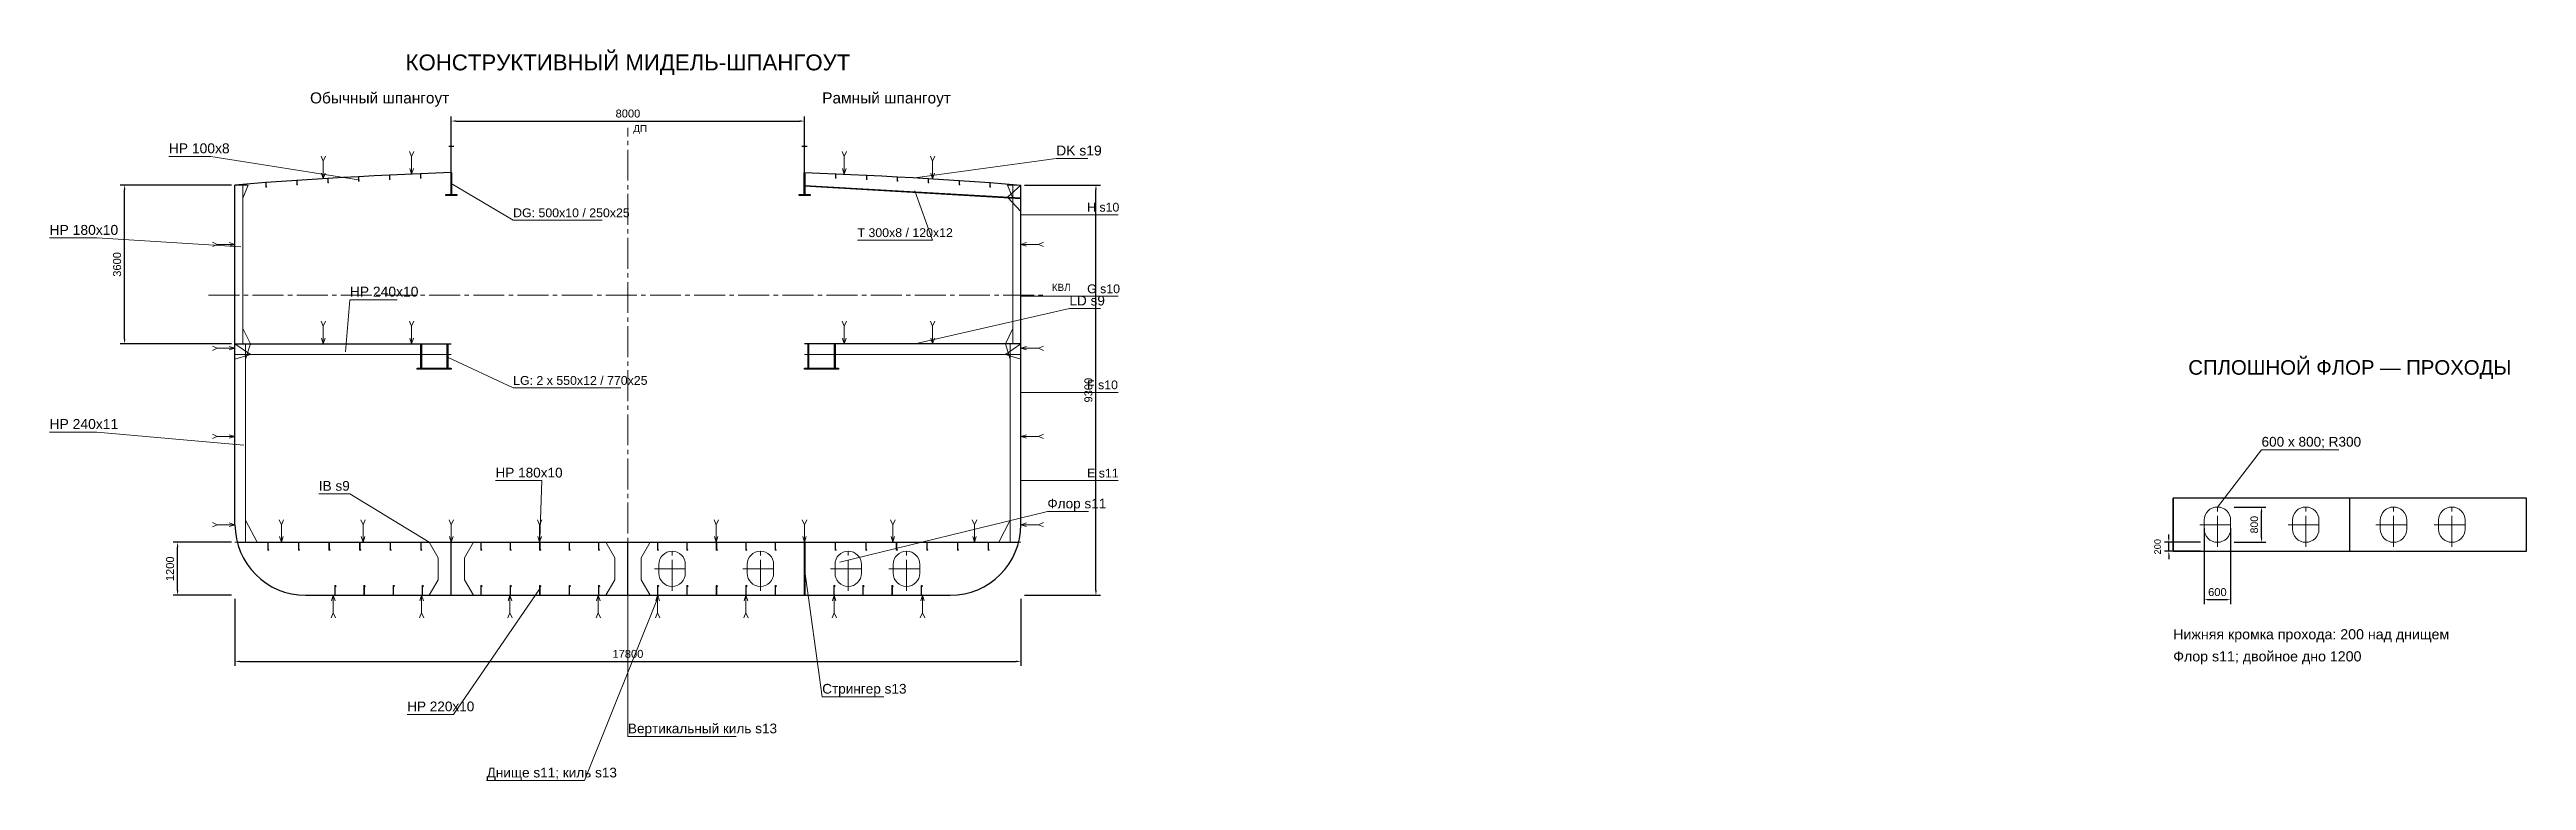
# Model space of a CAD drawing. Header units: millimetres. Extents: x -800 to 110364, y 12297 to 117015.
# Drawn here: x 900 to 57000, y 12800 to 29373 of the extents above; entities that cross this region are included whole.
import ezdxf
from ezdxf.enums import TextEntityAlignment as Align

# ---------------------------------------------------------------- set-up
doc = ezdxf.new("R2010")
doc.units = ezdxf.units.MM
doc.linetypes.add('AXIS', pattern=[1000, 700, -100, 100, -100])
for name, color, linetype, lineweight in [('09_MIDSHIP_AXIS', 30, 'AXIS', 13), ('09_MIDSHIP_DIM', 2, 'Continuous', 13), ('09_MIDSHIP_HULL', 4, 'Continuous', 30), ('09_MIDSHIP_SEAM', 7, 'Continuous', 13), ('09_MIDSHIP_STRONG', 5, 'Continuous', 30), ('09_MIDSHIP_STRUCT', 7, 'Continuous', 20), ('09_MIDSHIP_TEXT', 7, 'Continuous', 13), ('10_FLOOR_DETAIL_AXIS', 30, 'AXIS', 13), ('10_FLOOR_DETAIL_DIM', 2, 'Continuous', 13), ('10_FLOOR_DETAIL_HULL', 4, 'Continuous', 30), ('10_FLOOR_DETAIL_SEAM', 7, 'Continuous', 13), ('10_FLOOR_DETAIL_STRONG', 5, 'Continuous', 30), ('10_FLOOR_DETAIL_STRUCT', 7, 'Continuous', 20), ('10_FLOOR_DETAIL_TEXT', 7, 'Continuous', 13)]:
    doc.layers.add(name, color=color, linetype=linetype, lineweight=lineweight)
doc.styles.add('RU', font='arial.ttf')
doc.dimstyles.get("Standard").update_dxf_attribs({"dimtxt": 2.5, "dimasz": 2.5, "dimexe": 1.25, "dimexo": 0.625, "dimtad": 1, "dimtxsty": 'Standard', "dimcen": 2.5, "dimazin": 3, "dimtfac": 1, "dimtmove": 0, "dimatfit": 3, "dimarcsym": 0})

msp = doc.modelspace()

# ---------------------------------------------------------------- texts
at = {"layer": '09_MIDSHIP_TEXT', "style": 'RU'}
msp.add_text('КОНСТРУКТИВНЫЙ МИДЕЛЬ-ШПАНГОУТ', height=360, dxfattribs=at).set_placement((14000, 28900), align=Align.CENTER)
for s, height, p in [('Обычный шпангоут', 250, (6800, 28150)), ('Рамный шпангоут', 250, (18400, 28150)), ('ДП', 160, (14120, 27500)), ('HP 100x8', 225, (3600, 27020)), ('DK s19', 225, (23700, 26970)), ('H s10', 200, (24400, 25697.5)), ('HP 180x10', 225, (900, 25170)), ('DG: 500x10 / 250x25', 200, (11400, 25570)), ('T 300x8 / 120x12', 200, (19200, 25120)), ('HP 240x10', 225, (7700, 23770)), ('КВЛ', 160, (23600, 23900)), ('LD s9', 220, (24000, 23570)), ('G s10', 200, (24400, 23847.5)), ('LG: 2 x 550x12 / 770x25', 200, (11400, 21770)), ('F s10', 200, (24400, 21670)), ('HP 240x11', 225, (900, 20770)), ('HP 180x10', 220, (11000, 19670)), ('E s11', 200, (24400, 19670)), ('IB s9', 220, (7000, 19370)), ('Флор s11', 220, (23500, 18970)), ('HP 220x10', 220, (9000, 14370)), ('Стрингер s13', 220, (18400, 14770)), ('Вертикальный киль s13', 220, (14000, 13870)), ('Днище s11; киль s13', 220, (10800, 12870))]:
    msp.add_text(s, height=height, dxfattribs=at).set_placement(p)
at = {"layer": '10_FLOOR_DETAIL_TEXT', "style": 'RU'}
msp.add_text('СПЛОШНОЙ ФЛОР — ПРОХОДЫ', height=330, dxfattribs=at).set_placement((53000, 22000), align=Align.CENTER)
for s, height, p in [('600 x 800; R300', 220, (51000, 20370)), ('Флор s11; двойное дно 1200', 230, (49000, 15500)), ('Нижняя кромка прохода: 200 над днищем', 230, (49000, 16000))]:
    msp.add_text(s, height=height, dxfattribs=at).set_placement(p)

# ---------------------------------------------------------------- dimensions: what is measured, and where the dimension line sits
at = {"layer": '09_MIDSHIP_DIM'}
for base, p1, p2 in [((10000, 27750), (10000, 26584.09), (18000, 26584.09)), ((5100, 15500), (5100, 17000), (22900, 17000))]:
    msp.add_linear_dim(base=base, p1=p1, p2=p2, dimstyle='Standard', override={"dimtxt": 180, "dimasz": 108, "dimexe": 100, "dimexo": 80, "dimgap": 80, "dimtad": 1, "dimdec": 1, "dimzin": 8, "dimtxsty": 'RU', "dimclrd": 2, "dimclre": 2, "dimclrt": 7}, dxfattribs=at).render()
for base, p1, p2 in [((2600, 22700), (5100, 22700), (5100, 26300)), ((24600, 17000), (22900, 17000), (22900, 26300)), ((3800, 17000), (5100, 17000), (5100, 18200))]:
    msp.add_linear_dim(base=base, p1=p1, p2=p2, angle=90, dimstyle='Standard', override={"dimtxt": 180, "dimasz": 108, "dimexe": 100, "dimexo": 80, "dimgap": 80, "dimtad": 1, "dimdec": 1, "dimzin": 8, "dimtxsty": 'RU', "dimclrd": 2, "dimclre": 2, "dimclrt": 7}, dxfattribs=at).render()
at = {"layer": '10_FLOOR_DETAIL_DIM'}
msp.add_linear_dim(base=(49700, 16900), p1=(49700, 18600), p2=(50300, 18600), dimstyle='Standard', override={"dimtxt": 180, "dimasz": 108, "dimexe": 100, "dimexo": 80, "dimgap": 80, "dimtad": 1, "dimdec": 1, "dimzin": 8, "dimtxsty": 'RU', "dimclrd": 2, "dimclre": 2, "dimclrt": 7}, dxfattribs=at).render()
for base, p1, p2, override in [((51000, 18200), (50300, 18200), (50300, 19000), {"dimtxt": 170, "dimasz": 102, "dimexe": 100, "dimexo": 80, "dimgap": 80, "dimtad": 1, "dimdec": 1, "dimzin": 8, "dimtxsty": 'RU', "dimclrd": 2, "dimclre": 2, "dimclrt": 7}), ((48900, 18000), (49700, 18000), (49700, 18200), {"dimtxt": 150, "dimasz": 90, "dimexe": 100, "dimexo": 80, "dimgap": 80, "dimtad": 1, "dimdec": 1, "dimzin": 8, "dimtxsty": 'RU', "dimclrd": 2, "dimclre": 2, "dimclrt": 7})]:
    msp.add_linear_dim(base=base, p1=p1, p2=p2, angle=90, dimstyle='Standard', override=override, dxfattribs=at).render()

# ---------------------------------------------------------------- linework, layer by layer
at = {"layer": '09_MIDSHIP_AXIS'}
for p, q in [((14000, 16400), (14000, 27600)), ((4500, 23800), (23500, 23800)), ((15000, 17100), (15000, 18100)), ((17000, 17100), (17000, 18100)), ((18990, 17100), (18990, 18100)), ((20310, 17100), (20310, 18100)), ((14600, 17600), (15400, 17600)), ((16600, 17600), (17400, 17600)), ((18590, 17600), (19390, 17600)), ((19910, 17600), (20710, 17600))]:
    msp.add_line(p, q, dxfattribs=at)
at = {"layer": '09_MIDSHIP_HULL'}
for p, q in [((9940, 27184.09), (10060, 27184.09)), ((10000, 26584.09), (10000, 27184.09)), ((17940, 27184.09), (18060, 27184.09)), ((18000, 26584.09), (18000, 27184.09)), ((5100, 18600), (5100, 26300)), ((22900, 18600), (22900, 26300)), ((5100, 22700), (10000, 22700)), ((22900, 22700), (18000, 22700)), ((5150.81, 18200), (22849.19, 18200)), ((6700, 17000), (21300, 17000))]:
    msp.add_line(p, q, dxfattribs=at)
for points in [[(10000, 26584.09), (9650, 26570.96), (9300, 26556.72), (8950, 26541.38), (8600, 26524.94), (8250, 26507.4), (7900, 26488.76), (7550, 26469.02), (7200, 26448.18), (6850, 26426.24), (6500, 26403.19), (6150, 26379.04), (5800, 26353.8), (5450, 26327.45), (5100, 26300)], [(18000, 26584.09), (18350, 26570.96), (18700, 26556.72), (19050, 26541.38), (19400, 26524.94), (19750, 26507.4), (20100, 26488.76), (20450, 26469.02), (20800, 26448.18), (21150, 26426.24), (21500, 26403.19), (21850, 26379.04), (22200, 26353.8), (22550, 26327.45), (22900, 26300)]]:
    msp.add_lwpolyline(points, dxfattribs=at)
for centre, start, end in [((6700, 18600), 180, 270), ((21300, 18600), 270, 360)]:
    msp.add_arc(centre, 1600, start, end, dxfattribs=at)
at = {"layer": '09_MIDSHIP_SEAM'}
for p, q in [((3600, 26950), (4554, 26950)), ((7900, 26418.76), (4554, 26950)), ((7100, 26842.02), (7050, 26952.02)), ((7100, 26842.02), (7150, 26952.02)), ((9100, 26948.09), (9050, 27058.09)), ((9100, 26948.09), (9150, 27058.09)), ((9100, 26548.09), (9100, 26948.09)), ((18900, 26948.09), (18850, 27058.09)), ((18900, 26948.09), (18950, 27058.09)), ((18900, 26548.09), (18900, 26948.09)), ((20900, 26842.02), (20850, 26952.02)), ((20900, 26842.02), (20950, 26952.02)), ((7100, 26442.02), (7100, 26842.02)), ((20500, 26466.11), (23700, 26900)), ((20900, 26442.02), (20900, 26842.02)), ((23700, 26900), (24415.5, 26900)), ((10000, 26334.09), (11400, 25500)), ((20500, 26166.11), (20896, 25050)), ((11400, 25500), (13414, 25500)), ((22900, 25627.5), (24400, 25627.5)), ((24400, 25627.5), (25100, 25627.5)), ((900, 25100), (1973.25, 25100)), ((5230, 24900), (1973.25, 25100)), ((4700, 24955), (4590, 25005)), ((4700, 24955), (4590, 24905)), ((5100, 24955), (4700, 24955)), ((19200, 25050), (20896, 25050)), ((22900, 24955), (23300, 24955)), ((23300, 24955), (23410, 25005)), ((23300, 24955), (23410, 24905)), ((7600, 22520), (7700, 23700)), ((7700, 23700), (8773.25, 23700)), ((22900, 23777.5), (24400, 23777.5)), ((24400, 23777.5), (25100, 23777.5)), ((7100, 23100), (7050, 23210)), ((7100, 23100), (7150, 23210)), ((7100, 22700), (7100, 23100)), ((9100, 23100), (9050, 23210)), ((9100, 23100), (9150, 23210)), ((9100, 22700), (9100, 23100)), ((18900, 23100), (18850, 23210)), ((18900, 23100), (18950, 23210)), ((18900, 22700), (18900, 23100)), ((20500, 22700), (24000, 23500)), ((20900, 23100), (20850, 23210)), ((20900, 23100), (20950, 23210)), ((20900, 22700), (20900, 23100)), ((24000, 23500), (24700, 23500)), ((4700, 22600), (4590, 22650)), ((4700, 22600), (4590, 22550)), ((5100, 22600), (4700, 22600)), ((22900, 22600), (23300, 22600)), ((23300, 22600), (23410, 22650)), ((23300, 22600), (23410, 22550)), ((9915, 22400), (11400, 21700)), ((11400, 21700), (13838, 21700)), ((22900, 21600), (24400, 21600)), ((24400, 21600), (25100, 21600)), ((900, 20700), (1973.25, 20700)), ((5300, 20400), (1973.25, 20700)), ((4700, 20600), (4590, 20650)), ((4700, 20600), (4590, 20550)), ((5100, 20600), (4700, 20600)), ((22900, 20600), (23300, 20600)), ((23300, 20600), (23410, 20650)), ((23300, 20600), (23410, 20550)), ((7000, 19300), (7700, 19300)), ((9500, 18200), (7700, 19300)), ((11000, 19600), (12049.4, 19600)), ((12000, 18050), (12049.4, 19600)), ((22900, 19600), (24400, 19600)), ((24400, 19600), (25100, 19600)), ((4700, 18600), (4590, 18650)), ((4700, 18600), (4590, 18550)), ((5100, 18600), (4700, 18600)), ((6150.81, 18600), (6100.81, 18710)), ((6150.81, 18600), (6200.81, 18710)), ((6150.81, 18200), (6150.81, 18600)), ((8000, 18600), (7950, 18710)), ((8000, 18600), (8050, 18710)), ((8000, 18200), (8000, 18600)), ((10000, 18600), (9950, 18710)), ((10000, 18600), (10050, 18710)), ((10000, 18200), (10000, 18600)), ((12000, 18600), (11950, 18710)), ((12000, 18600), (12050, 18710)), ((12000, 18200), (12000, 18600)), ((16000, 18600), (15950, 18710)), ((16000, 18600), (16050, 18710)), ((16000, 18200), (16000, 18600)), ((18000, 18600), (17950, 18710)), ((18000, 18600), (18050, 18710)), ((18000, 18200), (18000, 18600)), ((18800, 17750), (23500, 18900)), ((20000, 18600), (19950, 18710)), ((20000, 18600), (20050, 18710)), ((20000, 18200), (20000, 18600)), ((21849.19, 18600), (21799.19, 18710)), ((21849.19, 18600), (21899.19, 18710)), ((21849.19, 18200), (21849.19, 18600)), ((22900, 18600), (23300, 18600)), ((23300, 18600), (23410, 18650)), ((23300, 18600), (23410, 18550)), ((23500, 18900), (24432.8, 18900)), ((14000, 17600), (14000, 13800)), ((18000, 17600), (18400, 14700)), ((7327.5, 17000), (7327.5, 16600)), ((9327.5, 17000), (9327.5, 16600)), ((12000, 17140), (10049.4, 14300)), ((11327.5, 17000), (11327.5, 16600)), ((14700, 17000), (13015.4, 12800)), ((13327.5, 17000), (13327.5, 16600)), ((14672.5, 17000), (14672.5, 16600)), ((16672.5, 17000), (16672.5, 16600)), ((18672.5, 17000), (18672.5, 16600)), ((20672.5, 17000), (20672.5, 16600)), ((7327.5, 16600), (7277.5, 16490)), ((7327.5, 16600), (7377.5, 16490)), ((9327.5, 16600), (9277.5, 16490)), ((9327.5, 16600), (9377.5, 16490)), ((11327.5, 16600), (11277.5, 16490)), ((11327.5, 16600), (11377.5, 16490)), ((13327.5, 16600), (13277.5, 16490)), ((13327.5, 16600), (13377.5, 16490)), ((14672.5, 16600), (14622.5, 16490)), ((14672.5, 16600), (14722.5, 16490)), ((16672.5, 16600), (16622.5, 16490)), ((16672.5, 16600), (16722.5, 16490)), ((18672.5, 16600), (18622.5, 16490)), ((18672.5, 16600), (18722.5, 16490)), ((20672.5, 16600), (20622.5, 16490)), ((20672.5, 16600), (20722.5, 16490)), ((18400, 14700), (19799.2, 14700)), ((9000, 14300), (10049.4, 14300)), ((14000, 13800), (16448.6, 13800)), ((10800, 12800), (13015.4, 12800))]:
    msp.add_line(p, q, dxfattribs=at)
for points in [[(7060, 26572.02), (7100, 26442.02), (7140, 26572.02)], [(9060, 26678.09), (9100, 26548.09), (9140, 26678.09)], [(18860, 26678.09), (18900, 26548.09), (18940, 26678.09)], [(20860, 26572.02), (20900, 26442.02), (20940, 26572.02)], [(4970, 24915), (5100, 24955), (4970, 24995)], [(23030, 24995), (22900, 24955), (23030, 24915)], [(4970, 22560), (5100, 22600), (4970, 22640)], [(7060, 22830), (7100, 22700), (7140, 22830)], [(9060, 22830), (9100, 22700), (9140, 22830)], [(18860, 22830), (18900, 22700), (18940, 22830)], [(20860, 22830), (20900, 22700), (20940, 22830)], [(23030, 22640), (22900, 22600), (23030, 22560)], [(4970, 20560), (5100, 20600), (4970, 20640)], [(23030, 20640), (22900, 20600), (23030, 20560)], [(4970, 18560), (5100, 18600), (4970, 18640)], [(23030, 18640), (22900, 18600), (23030, 18560)], [(6110.81, 18330), (6150.81, 18200), (6190.81, 18330)], [(7960, 18330), (8000, 18200), (8040, 18330)], [(9960, 18330), (10000, 18200), (10040, 18330)], [(11960, 18330), (12000, 18200), (12040, 18330)], [(15960, 18330), (16000, 18200), (16040, 18330)], [(17960, 18330), (18000, 18200), (18040, 18330)], [(19960, 18330), (20000, 18200), (20040, 18330)], [(21809.19, 18330), (21849.19, 18200), (21889.19, 18330)], [(7367.5, 16870), (7327.5, 17000), (7287.5, 16870)], [(9367.5, 16870), (9327.5, 17000), (9287.5, 16870)], [(11367.5, 16870), (11327.5, 17000), (11287.5, 16870)], [(13367.5, 16870), (13327.5, 17000), (13287.5, 16870)], [(14712.5, 16870), (14672.5, 17000), (14632.5, 16870)], [(16712.5, 16870), (16672.5, 17000), (16632.5, 16870)], [(18712.5, 16870), (18672.5, 17000), (18632.5, 16870)], [(20712.5, 16870), (20672.5, 17000), (20632.5, 16870)]]:
    msp.add_lwpolyline(points, dxfattribs=at)
at = {"layer": '09_MIDSHIP_STRONG'}
for p, q in [((10000, 17000), (10000, 18200)), ((14000, 17000), (14000, 18200)), ((18000, 17000), (18000, 18200))]:
    msp.add_line(p, q, dxfattribs=at)
for points in [[(9995, 26584.09), (10005, 26584.09), (10005, 26084.09), (10125, 26084.09), (10125, 26059.09), (9875, 26059.09), (9875, 26084.09), (9995, 26084.09)], [(17995, 26584.09), (18005, 26584.09), (18005, 26084.09), (18125, 26084.09), (18125, 26059.09), (17875, 26059.09), (17875, 26084.09), (17995, 26084.09)], [(9309, 22700), (9321, 22700), (9321, 22150), (9309, 22150)], [(9909, 22700), (9921, 22700), (9921, 22150), (9909, 22150)], [(18079, 22700), (18091, 22700), (18091, 22150), (18079, 22150)], [(18679, 22700), (18691, 22700), (18691, 22150), (18679, 22150)], [(9230, 22150), (10000, 22150), (10000, 22125), (9230, 22125)], [(18000, 22150), (18770, 22150), (18770, 22125), (18000, 22125)]]:
    msp.add_lwpolyline(points, close=True, dxfattribs=at)
for points in [[(22900, 26000), (18000, 26284.09)], [(22900, 25988), (18000, 26272.09)]]:
    msp.add_lwpolyline(points, dxfattribs=at)
at = {"layer": '09_MIDSHIP_STRUCT'}
for p, q in [((5280, 22700), (5280, 26300)), ((22720, 22700), (22720, 26300)), ((5100, 22460), (10000, 22460)), ((5340, 18200), (5340, 22700)), ((22900, 22460), (18000, 22460)), ((22660, 18200), (22660, 22700)), ((18013, 17000), (18013, 18200)), ((14700, 17500), (14700, 17700)), ((15300, 17500), (15300, 17700)), ((16700, 17500), (16700, 17700)), ((17300, 17500), (17300, 17700)), ((18690, 17500), (18690, 17700)), ((19290, 17500), (19290, 17700)), ((20010, 17500), (20010, 17700)), ((20610, 17500), (20610, 17700))]:
    msp.add_line(p, q, dxfattribs=at)
for points in [[(6500, 26403.19), (6508, 26403.19), (6508, 26318.69), (6515.5, 26310.94), (6510.85, 26303.19), (6500, 26303.19)], [(7200, 26448.18), (7208, 26448.18), (7208, 26363.68), (7215.5, 26355.93), (7210.85, 26348.18), (7200, 26348.18)], [(7900, 26488.76), (7908, 26488.76), (7908, 26404.26), (7915.5, 26396.51), (7910.85, 26388.76), (7900, 26388.76)], [(8600, 26524.94), (8608, 26524.94), (8608, 26440.44), (8615.5, 26432.69), (8610.85, 26424.94), (8600, 26424.94)], [(9300, 26556.72), (9308, 26556.72), (9308, 26472.22), (9315.5, 26464.47), (9310.85, 26456.72), (9300, 26456.72)], [(18700, 26556.72), (18708, 26556.72), (18708, 26472.22), (18715.5, 26464.47), (18710.85, 26456.72), (18700, 26456.72)], [(19400, 26524.94), (19408, 26524.94), (19408, 26440.44), (19415.5, 26432.69), (19410.85, 26424.94), (19400, 26424.94)], [(20100, 26488.76), (20108, 26488.76), (20108, 26404.26), (20115.5, 26396.51), (20110.85, 26388.76), (20100, 26388.76)], [(20800, 26448.18), (20808, 26448.18), (20808, 26363.68), (20815.5, 26355.93), (20810.85, 26348.18), (20800, 26348.18)], [(21500, 26403.19), (21508, 26403.19), (21508, 26318.69), (21515.5, 26310.94), (21510.85, 26303.19), (21500, 26303.19)], [(5800, 26353.8), (5808, 26353.8), (5808, 26269.3), (5815.5, 26261.55), (5810.85, 26253.8), (5800, 26253.8)], [(22200, 26353.8), (22208, 26353.8), (22208, 26269.3), (22215.5, 26261.55), (22210.85, 26253.8), (22200, 26253.8)], [(5843.55, 18200), (5853.55, 18200), (5853.55, 18045), (5868.55, 18032.5), (5861.05, 18020), (5843.55, 18020)], [(6536.29, 18200), (6546.29, 18200), (6546.29, 18045), (6561.29, 18032.5), (6553.79, 18020), (6536.29, 18020)], [(7229.03, 18200), (7239.03, 18200), (7239.03, 18045), (7254.03, 18032.5), (7246.53, 18020), (7229.03, 18020)], [(7921.77, 18200), (7931.77, 18200), (7931.77, 18045), (7946.77, 18032.5), (7939.27, 18020), (7921.77, 18020)], [(8614.52, 18200), (8624.52, 18200), (8624.52, 18045), (8639.52, 18032.5), (8632.02, 18020), (8614.52, 18020)], [(9307.26, 18200), (9317.26, 18200), (9317.26, 18045), (9332.26, 18032.5), (9324.76, 18020), (9307.26, 18020)], [(10666.67, 18200), (10676.67, 18200), (10676.67, 18045), (10691.67, 18032.5), (10684.17, 18020), (10666.67, 18020)], [(11333.33, 18200), (11343.33, 18200), (11343.33, 18045), (11358.33, 18032.5), (11350.83, 18020), (11333.33, 18020)], [(12000, 18200), (12010, 18200), (12010, 18045), (12025, 18032.5), (12017.5, 18020), (12000, 18020)], [(12666.67, 18200), (12676.67, 18200), (12676.67, 18045), (12691.67, 18032.5), (12684.17, 18020), (12666.67, 18020)], [(13333.33, 18200), (13343.33, 18200), (13343.33, 18045), (13358.33, 18032.5), (13350.83, 18020), (13333.33, 18020)], [(14666.67, 18200), (14676.67, 18200), (14676.67, 18045), (14691.67, 18032.5), (14684.17, 18020), (14666.67, 18020)], [(15333.33, 18200), (15343.33, 18200), (15343.33, 18045), (15358.33, 18032.5), (15350.83, 18020), (15333.33, 18020)], [(16000, 18200), (16010, 18200), (16010, 18045), (16025, 18032.5), (16017.5, 18020), (16000, 18020)], [(16666.67, 18200), (16676.67, 18200), (16676.67, 18045), (16691.67, 18032.5), (16684.17, 18020), (16666.67, 18020)], [(17333.33, 18200), (17343.33, 18200), (17343.33, 18045), (17358.33, 18032.5), (17350.83, 18020), (17333.33, 18020)], [(18692.74, 18200), (18702.74, 18200), (18702.74, 18045), (18717.74, 18032.5), (18710.24, 18020), (18692.74, 18020)], [(19385.48, 18200), (19395.48, 18200), (19395.48, 18045), (19410.48, 18032.5), (19402.98, 18020), (19385.48, 18020)], [(20078.23, 18200), (20088.23, 18200), (20088.23, 18045), (20103.23, 18032.5), (20095.73, 18020), (20078.23, 18020)], [(20770.97, 18200), (20780.97, 18200), (20780.97, 18045), (20795.97, 18032.5), (20788.47, 18020), (20770.97, 18020)], [(21463.71, 18200), (21473.71, 18200), (21473.71, 18045), (21488.71, 18032.5), (21481.21, 18020), (21463.71, 18020)], [(22156.45, 18200), (22166.45, 18200), (22166.45, 18045), (22181.45, 18032.5), (22173.95, 18020), (22156.45, 18020)], [(7360, 17000), (7370, 17000), (7370, 17189), (7391, 17204.5), (7381.7, 17220), (7360, 17220)], [(8020, 17000), (8030, 17000), (8030, 17189), (8051, 17204.5), (8041.7, 17220), (8020, 17220)], [(8680, 17000), (8690, 17000), (8690, 17189), (8711, 17204.5), (8701.7, 17220), (8680, 17220)], [(9340, 17000), (9350, 17000), (9350, 17189), (9371, 17204.5), (9361.7, 17220), (9340, 17220)], [(10666.67, 17000), (10676.67, 17000), (10676.67, 17189), (10697.67, 17204.5), (10688.37, 17220), (10666.67, 17220)], [(11333.33, 17000), (11343.33, 17000), (11343.33, 17189), (11364.33, 17204.5), (11355.03, 17220), (11333.33, 17220)], [(12000, 17000), (12010, 17000), (12010, 17189), (12031, 17204.5), (12021.7, 17220), (12000, 17220)], [(12666.67, 17000), (12676.67, 17000), (12676.67, 17189), (12697.67, 17204.5), (12688.37, 17220), (12666.67, 17220)], [(13333.33, 17000), (13343.33, 17000), (13343.33, 17189), (13364.33, 17204.5), (13355.03, 17220), (13333.33, 17220)], [(14666.67, 17000), (14676.67, 17000), (14676.67, 17189), (14697.67, 17204.5), (14688.37, 17220), (14666.67, 17220)], [(15333.33, 17000), (15343.33, 17000), (15343.33, 17189), (15364.33, 17204.5), (15355.03, 17220), (15333.33, 17220)], [(16000, 17000), (16010, 17000), (16010, 17189), (16031, 17204.5), (16021.7, 17220), (16000, 17220)], [(16666.67, 17000), (16676.67, 17000), (16676.67, 17189), (16697.67, 17204.5), (16688.37, 17220), (16666.67, 17220)], [(17333.33, 17000), (17343.33, 17000), (17343.33, 17189), (17364.33, 17204.5), (17355.03, 17220), (17333.33, 17220)], [(18660, 17000), (18670, 17000), (18670, 17189), (18691, 17204.5), (18681.7, 17220), (18660, 17220)], [(19320, 17000), (19330, 17000), (19330, 17189), (19351, 17204.5), (19341.7, 17220), (19320, 17220)], [(19980, 17000), (19990, 17000), (19990, 17189), (20011, 17204.5), (20001.7, 17220), (19980, 17220)], [(20640, 17000), (20650, 17000), (20650, 17189), (20671, 17204.5), (20661.7, 17220), (20640, 17220)]]:
    msp.add_lwpolyline(points, close=True, dxfattribs=at)
for points in [[(5100, 26300), (5400, 26300), (5280, 26000)], [(22900, 26300), (22600, 26300), (22720, 26000)], [(22900, 25700), (22600, 26023.6), (22900, 26300)], [(5100, 22700), (5450, 22700), (5280, 23050)], [(22900, 22700), (22550, 22700), (22720, 23050)], [(5100, 22700), (5450, 22700), (5340, 22350)], [(5100, 22350), (5450, 22460), (5100, 22700)], [(22900, 22700), (22550, 22700), (22660, 22350)], [(22900, 22350), (22550, 22460), (22900, 22700)], [(5100, 18200), (5600, 18200), (5340, 18700)], [(22900, 18200), (22400, 18200), (22660, 18700)], [(10000, 17000), (9500, 17000), (9700, 17350), (9700, 17850), (9500, 18200), (10000, 18200)], [(10000, 17000), (10500, 17000), (10300, 17350), (10300, 17850), (10500, 18200), (10000, 18200)], [(14000, 17000), (13500, 17000), (13700, 17350), (13700, 17850), (13500, 18200), (14000, 18200)], [(14000, 17000), (14500, 17000), (14300, 17350), (14300, 17850), (14500, 18200), (14000, 18200)]]:
    msp.add_lwpolyline(points, dxfattribs=at)
for centre, start, end in [((15000, 17700), 0, 180), ((17000, 17700), 0, 180), ((18990, 17700), 0, 180), ((20310, 17700), 0, 180), ((15000, 17500), 180, 360), ((17000, 17500), 180, 360), ((18990, 17500), 180, 360), ((20310, 17500), 180, 360)]:
    msp.add_arc(centre, 300, start, end, dxfattribs=at)
at = {"layer": '10_FLOOR_DETAIL_AXIS'}
for p, q in [((50000, 18100), (50000, 19100)), ((52000, 18100), (52000, 19100)), ((53990, 18100), (53990, 19100)), ((55310, 18100), (55310, 19100)), ((49600, 18600), (50400, 18600)), ((51600, 18600), (52400, 18600)), ((53590, 18600), (54390, 18600)), ((54910, 18600), (55710, 18600))]:
    msp.add_line(p, q, dxfattribs=at)
at = {"layer": '10_FLOOR_DETAIL_HULL'}
msp.add_lwpolyline([(49000, 18000), (57000, 18000), (57000, 19200), (49000, 19200)], close=True, dxfattribs=at)
at = {"layer": '10_FLOOR_DETAIL_SEAM'}
for p, q in [((50000, 19000), (51000, 20300)), ((51000, 20300), (52749, 20300))]:
    msp.add_line(p, q, dxfattribs=at)
at = {"layer": '10_FLOOR_DETAIL_STRONG'}
for p, q in [((49000, 18000), (49000, 19200)), ((53000, 18000), (53000, 19200)), ((57000, 18000), (57000, 19200))]:
    msp.add_line(p, q, dxfattribs=at)
at = {"layer": '10_FLOOR_DETAIL_STRUCT'}
for p, q in [((49700, 18500), (49700, 18700)), ((50300, 18500), (50300, 18700)), ((51700, 18500), (51700, 18700)), ((52300, 18500), (52300, 18700)), ((53690, 18500), (53690, 18700)), ((54290, 18500), (54290, 18700)), ((55010, 18500), (55010, 18700)), ((55610, 18500), (55610, 18700))]:
    msp.add_line(p, q, dxfattribs=at)
for centre, start, end in [((50000, 18700), 0, 180), ((52000, 18700), 0, 180), ((53990, 18700), 0, 180), ((55310, 18700), 0, 180), ((50000, 18500), 180, 360), ((52000, 18500), 180, 360), ((53990, 18500), 180, 360), ((55310, 18500), 180, 360)]:
    msp.add_arc(centre, 300, start, end, dxfattribs=at)

msp.set_redraw_order([(e.dxf.handle, doc.entitydb.next_handle()) for e in msp.query("TEXT MTEXT ATTDEF DIMENSION ARC_DIMENSION")])  # texts and dimensions are drawn at this point

doc.saveas('drawing.dxf')
